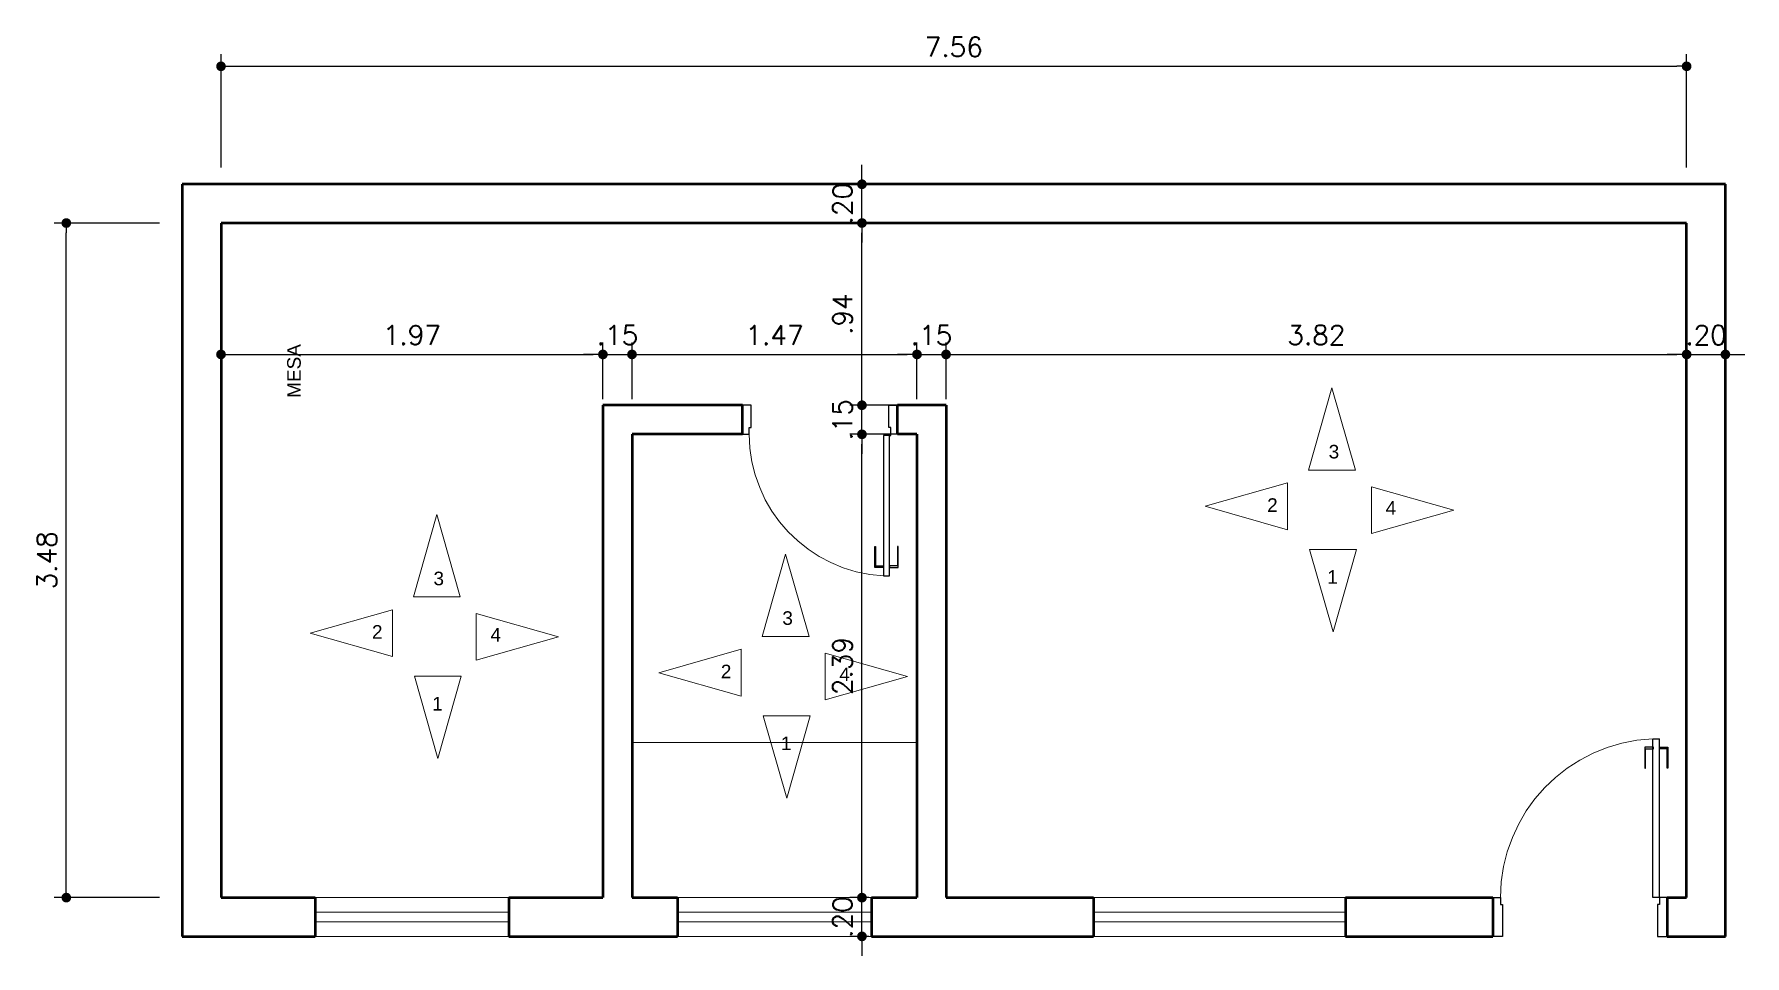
# Model space of a CAD drawing. Header units: millimetres. Extents: x -4763 to 645, y -25 to 217.
# Drawn here: x 25.92 to 34.74, y 26.42 to 31.17 of the extents above; entities that cross this region are included whole.
import ezdxf

# ---------------------------------------------------------------- set-up
doc = ezdxf.new("R2010")
doc.units = ezdxf.units.MM
doc.header["$LTSCALE"] = 0.5
doc.header["$PDMODE"] = 3
doc.linetypes.add('HIDDEN', pattern=[0.375, 0.25, -0.125])
doc.linetypes.add('HIDDEN2', pattern=[4.7625, 3.175, -1.5875])
for name, color, linetype, lineweight in [('A-TRACEJADO', 251, 'HIDDEN2', 18), ('Alvenaria-alta', 5, 'Continuous', 50), ('Alvenaria-baixa', 3, 'Continuous', 20), ('ARQ cota externa', 1, 'Continuous', 15), ('ARQ Esquadria 2', 2, 'Continuous', 20), ('ARQ Mobiliario', 34, 'Continuous', 13), ('Linha-projeção', 8, 'HIDDEN', 15), ('TEXTO 01', 1, 'Continuous', 18)]:
    doc.layers.add(name, color=color, linetype=linetype, lineweight=lineweight)
doc.layers.add('DETALHE', color=2, linetype='Continuous')
doc.layers.add('PORTAS', color=2, linetype='Continuous')
doc.styles.add('arial 7', font='arial.ttf', dxfattribs={"height": 0.07})
doc.styles.add('RS50', font='romans.shx', dxfattribs={"height": 0.1})
doc.dimstyles.new('Cota 50', dxfattribs={"dimscale": 0.05, "dimtxt": 0.1, "dimasz": 1, "dimexe": 1.25, "dimexo": 0.625, "dimgap": 1, "dimtad": 1, "dimzin": 4, "dimdsep": 46, "dimtxsty": 'RS50', "dimblk": 'DOT', "dimcen": 0.1, "dimclrd": 256, "dimclre": 256, "dimclrt": 256, "dimadec": 0, "dimazin": 0, "dimtfac": 1, "dimtix": 1, "dimtmove": 0, "dimatfit": 3, "dimldrblk": 'DOT', "dimfxl": 1.25, "dimarcsym": 0})

msp = doc.modelspace()

# ---------------------------------------------------------------- texts
at = {"layer": 'ARQ cota externa', "insert": (27.22048, 29.29421), "char_height": 0.07, "attachment_point": 1, "rotation": 90, "style": 'arial 7'}
msp.add_mtext_dynamic_manual_height_columns('MESA', width=0.4325758, gutter_width=0.35, heights=[0], dxfattribs=at)
at = {"layer": 'TEXTO 01', "char_height": 0.07, "attachment_point": 1, "style": 'arial 7'}
for s, insert in [('3', (32.59267, 29.05149)), ('2', (32.27542, 28.77593)), ('4', (32.88648, 28.7611)), ('3', (27.97506, 28.39737)), ('1', (32.58566, 28.40529)), ('3', (29.77457, 28.19312)), ('2', (27.65781, 28.12181)), ('4', (28.26886, 28.10698)), ('2', (29.45732, 27.91757)), ('4', (30.06837, 27.90273)), ('1', (27.96804, 27.75117)), ('1', (29.76755, 27.54692))]:
    msp.add_mtext_dynamic_manual_height_columns(s, width=0.1864816, gutter_width=0.35, heights=[0], dxfattribs=dict(at, insert=insert))

# ---------------------------------------------------------------- blocks, each defined once
blk = doc.blocks.new('_Dot')
at = {"color": 0, "linetype": 'ByBlock', "lineweight": -2}
blk.add_line((-0.5, 0), (-1, 0), dxfattribs=at)
at = {"color": 0, "linetype": 'ByBlock', "const_width": 0.5}
blk.add_lwpolyline([(-0.25, 0, 1), (0.25, 0, 1)], format="xyb", close=True, dxfattribs=at)
blk = doc.blocks.new('*D187')
at = {"layer": 'ARQ cota externa', "lineweight": -2, "transparency": 16777216}
for p, q in [((26.5624, 30.1959), (26.0187, 30.1959)), ((26.0812, 26.7659), (26.0812, 30.1459)), ((26.5624, 26.7159), (26.0187, 26.7159))]:
    blk.add_line(p, q, dxfattribs=at)
at = {"layer": 'DEFPOINTS', "color": 0, "transparency": 16777216}
for p in [(26.0812, 30.1959), (26.5937, 30.1959), (26.5937, 26.7159)]:
    blk.add_point(p, dxfattribs=at)
at = {"layer": 'ARQ cota externa', "lineweight": -2, "transparency": 16777216, "xscale": 0.05, "yscale": 0.05, "zscale": 0.05}
for p, rotation in [((26.0812, 30.1959), 90), ((26.0812, 26.7159), 270)]:
    blk.add_blockref('_Dot', p, dxfattribs=dict(at, rotation=rotation))
at = {"layer": 'ARQ cota externa', "transparency": 16777216, "insert": (25.9812, 28.4559), "char_height": 0.1, "attachment_point": 5, "rotation": 90, "style": 'RS50'}
blk.add_mtext('3.48', dxfattribs=at)
blk = doc.blocks.new('*D188')
at = {"layer": 'ARQ cota externa', "lineweight": -2, "transparency": 16777216}
for p, q in [((26.8791, 30.4827), (26.8791, 31.0668)), ((34.4391, 30.4827), (34.4391, 31.0668)), ((26.9291, 31.0043), (34.3891, 31.0043))]:
    blk.add_line(p, q, dxfattribs=at)
at = {"layer": 'DEFPOINTS', "color": 0, "transparency": 16777216}
for p in [(34.4391, 31.0043), (26.8791, 30.4514), (34.4391, 30.4514)]:
    blk.add_point(p, dxfattribs=at)
at = {"layer": 'ARQ cota externa', "lineweight": -2, "transparency": 16777216, "xscale": 0.05, "yscale": 0.05, "zscale": 0.05, "rotation": 180}
blk.add_blockref('_Dot', (26.8791, 31.0043), dxfattribs=at)
at = {"layer": 'ARQ cota externa', "lineweight": -2, "transparency": 16777216, "xscale": 0.05, "yscale": 0.05, "zscale": 0.05}
blk.add_blockref('_Dot', (34.4391, 31.0043), dxfattribs=at)
at = {"layer": 'ARQ cota externa', "transparency": 16777216, "insert": (30.6591, 31.1043), "char_height": 0.1, "attachment_point": 5, "style": 'RS50'}
blk.add_mtext('7.56', dxfattribs=at)
blk = doc.blocks.new('*D192')
at = {"layer": 'ARQ cota externa', "lineweight": -2, "transparency": 16777216}
for p, q in [((26.8791, 29.3941), (26.8791, 29.5804)), ((28.8491, 29.2871), (28.8491, 29.5804)), ((26.9291, 29.5179), (28.7991, 29.5179))]:
    blk.add_line(p, q, dxfattribs=at)
at = {"layer": 'DEFPOINTS', "color": 0, "transparency": 16777216}
for p in [(28.8491, 29.5179), (26.8791, 29.3629), (28.8491, 29.2559)]:
    blk.add_point(p, dxfattribs=at)
at = {"layer": 'ARQ cota externa', "lineweight": -2, "transparency": 16777216, "xscale": 0.05, "yscale": 0.05, "zscale": 0.05, "rotation": 180}
blk.add_blockref('_Dot', (26.8791, 29.5179), dxfattribs=at)
at = {"layer": 'ARQ cota externa', "lineweight": -2, "transparency": 16777216, "xscale": 0.05, "yscale": 0.05, "zscale": 0.05}
blk.add_blockref('_Dot', (28.8491, 29.5179), dxfattribs=at)
at = {"layer": 'ARQ cota externa', "transparency": 16777216, "insert": (27.8641, 29.6179), "char_height": 0.1, "attachment_point": 5, "style": 'RS50'}
blk.add_mtext('1.97', dxfattribs=at)
blk = doc.blocks.new('*D193')
at = {"layer": 'ARQ cota externa', "lineweight": -2, "transparency": 16777216}
for p, q in [((28.8491, 29.2871), (28.8491, 29.5804)), ((28.9991, 29.2871), (28.9991, 29.5804)), ((28.7991, 29.5179), (28.7491, 29.5179)), ((28.8491, 29.5179), (28.9991, 29.5179)), ((29.0491, 29.5179), (29.0991, 29.5179))]:
    blk.add_line(p, q, dxfattribs=at)
at = {"layer": 'DEFPOINTS', "color": 0, "transparency": 16777216}
for p in [(28.9991, 29.5179), (28.8491, 29.2559), (28.9991, 29.2559)]:
    blk.add_point(p, dxfattribs=at)
at = {"layer": 'ARQ cota externa', "lineweight": -2, "transparency": 16777216, "xscale": 0.05, "yscale": 0.05, "zscale": 0.05}
blk.add_blockref('_Dot', (28.8491, 29.5179), dxfattribs=at)
at = {"layer": 'ARQ cota externa', "lineweight": -2, "transparency": 16777216, "xscale": 0.05, "yscale": 0.05, "zscale": 0.05, "rotation": 180}
blk.add_blockref('_Dot', (28.9991, 29.5179), dxfattribs=at)
at = {"layer": 'ARQ cota externa', "transparency": 16777216, "insert": (28.9241, 29.6179), "char_height": 0.1, "attachment_point": 5, "style": 'RS50'}
blk.add_mtext('.15', dxfattribs=at)
blk = doc.blocks.new('*D189')
at = {"layer": 'ARQ cota externa', "lineweight": -2, "transparency": 16777216}
for p, q in [((28.9991, 29.2871), (28.9991, 29.5804)), ((30.4691, 29.2871), (30.4691, 29.5804)), ((29.0491, 29.5179), (30.4191, 29.5179))]:
    blk.add_line(p, q, dxfattribs=at)
at = {"layer": 'DEFPOINTS', "color": 0, "transparency": 16777216}
for p in [(30.4691, 29.5179), (28.9991, 29.2559), (30.4691, 29.2559)]:
    blk.add_point(p, dxfattribs=at)
at = {"layer": 'ARQ cota externa', "lineweight": -2, "transparency": 16777216, "xscale": 0.05, "yscale": 0.05, "zscale": 0.05, "rotation": 180}
blk.add_blockref('_Dot', (28.9991, 29.5179), dxfattribs=at)
at = {"layer": 'ARQ cota externa', "lineweight": -2, "transparency": 16777216, "xscale": 0.05, "yscale": 0.05, "zscale": 0.05}
blk.add_blockref('_Dot', (30.4691, 29.5179), dxfattribs=at)
at = {"layer": 'ARQ cota externa', "transparency": 16777216, "insert": (29.7341, 29.6179), "char_height": 0.1, "attachment_point": 5, "style": 'RS50'}
blk.add_mtext('1.47', dxfattribs=at)
blk = doc.blocks.new('*D194')
at = {"layer": 'ARQ cota externa', "lineweight": -2, "transparency": 16777216}
for p, q in [((30.4691, 29.2871), (30.4691, 29.5804)), ((30.6191, 29.2871), (30.6191, 29.5804)), ((30.4191, 29.5179), (30.3691, 29.5179)), ((30.4691, 29.5179), (30.6191, 29.5179)), ((30.6691, 29.5179), (30.7191, 29.5179))]:
    blk.add_line(p, q, dxfattribs=at)
at = {"layer": 'DEFPOINTS', "color": 0, "transparency": 16777216}
for p in [(30.6191, 29.5179), (30.4691, 29.2559), (30.6191, 29.2559)]:
    blk.add_point(p, dxfattribs=at)
at = {"layer": 'ARQ cota externa', "lineweight": -2, "transparency": 16777216, "xscale": 0.05, "yscale": 0.05, "zscale": 0.05}
blk.add_blockref('_Dot', (30.4691, 29.5179), dxfattribs=at)
at = {"layer": 'ARQ cota externa', "lineweight": -2, "transparency": 16777216, "xscale": 0.05, "yscale": 0.05, "zscale": 0.05, "rotation": 180}
blk.add_blockref('_Dot', (30.6191, 29.5179), dxfattribs=at)
at = {"layer": 'ARQ cota externa', "transparency": 16777216, "insert": (30.5441, 29.6179), "char_height": 0.1, "attachment_point": 5, "style": 'RS50'}
blk.add_mtext('.15', dxfattribs=at)
blk = doc.blocks.new('*D190')
at = {"layer": 'ARQ cota externa', "lineweight": -2, "transparency": 16777216}
for p, q in [((30.6191, 29.2871), (30.6191, 29.5804)), ((34.4391, 29.2871), (34.4391, 29.5804)), ((30.6691, 29.5179), (34.3891, 29.5179))]:
    blk.add_line(p, q, dxfattribs=at)
at = {"layer": 'DEFPOINTS', "color": 0, "transparency": 16777216}
for p in [(34.4391, 29.5179), (30.6191, 29.2559), (34.4391, 29.2559)]:
    blk.add_point(p, dxfattribs=at)
at = {"layer": 'ARQ cota externa', "lineweight": -2, "transparency": 16777216, "xscale": 0.05, "yscale": 0.05, "zscale": 0.05, "rotation": 180}
blk.add_blockref('_Dot', (30.6191, 29.5179), dxfattribs=at)
at = {"layer": 'ARQ cota externa', "lineweight": -2, "transparency": 16777216, "xscale": 0.05, "yscale": 0.05, "zscale": 0.05}
blk.add_blockref('_Dot', (34.4391, 29.5179), dxfattribs=at)
at = {"layer": 'ARQ cota externa', "transparency": 16777216, "insert": (32.5291, 29.6179), "char_height": 0.1, "attachment_point": 5, "style": 'RS50'}
blk.add_mtext('3.82', dxfattribs=at)
blk = doc.blocks.new('*D191')
at = {"layer": 'ARQ cota externa', "lineweight": -2, "transparency": 16777216}
for p, q in [((34.4391, 29.2871), (34.4391, 29.5804)), ((34.6391, 29.5491), (34.6391, 29.5804)), ((34.3891, 29.5179), (34.3391, 29.5179)), ((34.4391, 29.5179), (34.6391, 29.5179)), ((34.6891, 29.5179), (34.7391, 29.5179))]:
    blk.add_line(p, q, dxfattribs=at)
at = {"layer": 'DEFPOINTS', "color": 0, "transparency": 16777216}
for p in [(34.6391, 29.5179), (34.6391, 29.5179), (34.4391, 29.2559)]:
    blk.add_point(p, dxfattribs=at)
at = {"layer": 'ARQ cota externa', "lineweight": -2, "transparency": 16777216, "xscale": 0.05, "yscale": 0.05, "zscale": 0.05}
blk.add_blockref('_Dot', (34.4391, 29.5179), dxfattribs=at)
at = {"layer": 'ARQ cota externa', "lineweight": -2, "transparency": 16777216, "xscale": 0.05, "yscale": 0.05, "zscale": 0.05, "rotation": 180}
blk.add_blockref('_Dot', (34.6391, 29.5179), dxfattribs=at)
at = {"layer": 'ARQ cota externa', "transparency": 16777216, "insert": (34.5391, 29.6179), "char_height": 0.1, "attachment_point": 5, "style": 'RS50'}
blk.add_mtext('.20', dxfattribs=at)
blk = doc.blocks.new('*D182')
at = {"layer": 'ARQ cota externa', "lineweight": -2, "transparency": 16777216}
for p, q in [((30.1852, 26.7659), (30.1852, 26.8159)), ((30.2208, 26.7159), (30.1227, 26.7159)), ((30.1852, 26.5159), (30.1852, 26.7159)), ((30.2208, 26.5159), (30.1227, 26.5159)), ((30.1852, 26.4659), (30.1852, 26.4159))]:
    blk.add_line(p, q, dxfattribs=at)
at = {"layer": 'DEFPOINTS', "color": 0, "transparency": 16777216}
for p in [(30.1852, 26.7159), (30.252, 26.7159), (30.252, 26.5159)]:
    blk.add_point(p, dxfattribs=at)
at = {"layer": 'ARQ cota externa', "lineweight": -2, "transparency": 16777216, "xscale": 0.05, "yscale": 0.05, "zscale": 0.05}
for p, rotation in [((30.1852, 26.7159), 270), ((30.1852, 26.5159), 90)]:
    blk.add_blockref('_Dot', p, dxfattribs=dict(at, rotation=rotation))
at = {"layer": 'ARQ cota externa', "transparency": 16777216, "insert": (30.0852, 26.6159), "char_height": 0.1, "attachment_point": 5, "rotation": 90, "style": 'RS50'}
blk.add_mtext('.20', dxfattribs=at)
blk = doc.blocks.new('*D183')
at = {"layer": 'ARQ cota externa', "lineweight": -2, "transparency": 16777216}
for p, q in [((30.4379, 29.1059), (30.1227, 29.1059)), ((30.1852, 26.7659), (30.1852, 29.0559)), ((30.2208, 26.7159), (30.1227, 26.7159))]:
    blk.add_line(p, q, dxfattribs=at)
at = {"layer": 'DEFPOINTS', "color": 0, "transparency": 16777216}
for p in [(30.1852, 29.1059), (30.4691, 29.1059), (30.252, 26.7159)]:
    blk.add_point(p, dxfattribs=at)
at = {"layer": 'ARQ cota externa', "lineweight": -2, "transparency": 16777216, "xscale": 0.05, "yscale": 0.05, "zscale": 0.05}
for p, rotation in [((30.1852, 29.1059), 90), ((30.1852, 26.7159), 270)]:
    blk.add_blockref('_Dot', p, dxfattribs=dict(at, rotation=rotation))
at = {"layer": 'ARQ cota externa', "transparency": 16777216, "insert": (30.0852, 27.9109), "char_height": 0.1, "attachment_point": 5, "rotation": 90, "style": 'RS50'}
blk.add_mtext('2.39', dxfattribs=at)
blk = doc.blocks.new('*D184')
at = {"layer": 'ARQ cota externa', "lineweight": -2, "transparency": 16777216}
for p, q in [((30.1852, 29.3059), (30.1852, 29.3559)), ((30.4379, 29.2559), (30.1227, 29.2559)), ((30.1852, 29.1059), (30.1852, 29.2559)), ((30.4379, 29.1059), (30.1227, 29.1059)), ((30.1852, 29.0559), (30.1852, 29.0059))]:
    blk.add_line(p, q, dxfattribs=at)
at = {"layer": 'DEFPOINTS', "color": 0, "transparency": 16777216}
for p in [(30.1852, 29.2559), (30.4691, 29.2559), (30.4691, 29.1059)]:
    blk.add_point(p, dxfattribs=at)
at = {"layer": 'ARQ cota externa', "lineweight": -2, "transparency": 16777216, "xscale": 0.05, "yscale": 0.05, "zscale": 0.05}
for p, rotation in [((30.1852, 29.2559), 270), ((30.1852, 29.1059), 90)]:
    blk.add_blockref('_Dot', p, dxfattribs=dict(at, rotation=rotation))
at = {"layer": 'ARQ cota externa', "transparency": 16777216, "insert": (30.0852, 29.1809), "char_height": 0.1, "attachment_point": 5, "rotation": 90, "style": 'RS50'}
blk.add_mtext('.15', dxfattribs=at)
blk = doc.blocks.new('*D185')
at = {"layer": 'ARQ cota externa', "lineweight": -2, "transparency": 16777216}
for p, q in [((30.154, 30.1959), (30.1227, 30.1959)), ((30.1852, 29.3059), (30.1852, 30.1459)), ((30.4379, 29.2559), (30.1227, 29.2559))]:
    blk.add_line(p, q, dxfattribs=at)
at = {"layer": 'DEFPOINTS', "color": 0, "transparency": 16777216}
for p in [(30.1852, 30.1959), (30.1852, 30.1959), (30.4691, 29.2559)]:
    blk.add_point(p, dxfattribs=at)
at = {"layer": 'ARQ cota externa', "lineweight": -2, "transparency": 16777216, "xscale": 0.05, "yscale": 0.05, "zscale": 0.05}
for p, rotation in [((30.1852, 30.1959), 90), ((30.1852, 29.2559), 270)]:
    blk.add_blockref('_Dot', p, dxfattribs=dict(at, rotation=rotation))
at = {"layer": 'ARQ cota externa', "transparency": 16777216, "insert": (30.0852, 29.7259), "char_height": 0.1, "attachment_point": 5, "rotation": 90, "style": 'RS50'}
blk.add_mtext('.94', dxfattribs=at)
blk = doc.blocks.new('*D186')
at = {"layer": 'ARQ cota externa', "lineweight": -2, "transparency": 16777216}
for p, q in [((30.1852, 30.4459), (30.1852, 30.4959)), ((30.154, 30.3959), (30.1227, 30.3959)), ((30.1852, 30.1959), (30.1852, 30.3959)), ((30.154, 30.1959), (30.1227, 30.1959)), ((30.1852, 30.1459), (30.1852, 30.0959))]:
    blk.add_line(p, q, dxfattribs=at)
at = {"layer": 'DEFPOINTS', "color": 0, "transparency": 16777216}
for p in [(30.1852, 30.3959), (30.1852, 30.3959), (30.1852, 30.1959)]:
    blk.add_point(p, dxfattribs=at)
at = {"layer": 'ARQ cota externa', "lineweight": -2, "transparency": 16777216, "xscale": 0.05, "yscale": 0.05, "zscale": 0.05}
for p, rotation in [((30.1852, 30.3959), 270), ((30.1852, 30.1959), 90)]:
    blk.add_blockref('_Dot', p, dxfattribs=dict(at, rotation=rotation))
at = {"layer": 'ARQ cota externa', "transparency": 16777216, "insert": (30.0852, 30.2959), "char_height": 0.1, "attachment_point": 5, "rotation": 90, "style": 'RS50'}
blk.add_mtext('.20', dxfattribs=at)
blk = doc.blocks.new('P70')
at = {"layer": 'A-TRACEJADO'}
blk.add_arc((-0.149, -0.0328), 0.7322, 183.0662, 269.9559, dxfattribs=at)
at = {"layer": 'DETALHE', "color": 1}
for points in [[(-0.8365, -0.0415), (-0.8365, 0.0027), (-0.7284, 0.0027), (-0.7284, -0.0006), (-0.8285, -0.0006), (-0.8285, -0.0415)], [(-0.8365, -0.0724), (-0.8365, -0.1166), (-0.7284, -0.1166), (-0.7284, -0.1133), (-0.8285, -0.1133), (-0.8285, -0.0724)]]:
    blk.add_lwpolyline(points, close=True, dxfattribs=at)
at = {"layer": 'DETALHE', "color": 2}
for points in [[(-0.15, 0), (-0.15, -0.035), (-0.115, -0.035), (-0.115, -0.045), (0, -0.045), (0, 0)], [(-0.15, -0.8), (-0.15, -0.765), (-0.115, -0.765), (-0.115, -0.755), (0, -0.755), (0, -0.8)]]:
    blk.add_lwpolyline(points, close=True, dxfattribs=at)
blk.add_lwpolyline([(-0.8802, -0.0719), (-0.8802, -0.0411), (-0.1558, -0.0411), (-0.1558, -0.0719), (-0.8802, -0.0719)], dxfattribs=at)
blk.add_circle((-0.1531, -0.0379), 0.00326, dxfattribs=at)

# ---------------------------------------------------------------- dimensions: what is measured, and where the dimension line sits
at = {"layer": 'ARQ cota externa'}
for base, p1, p2, picture, middle in [((34.43915, 31.00431), (26.87915, 30.45141), (34.43915, 30.45141), '*D188', (30.65915, 31.10431)), ((28.84915, 29.51787), (26.87915, 29.36286), (28.84915, 29.25588), '*D192', (27.86415, 29.61787))]:
    dim = msp.add_linear_dim(base=base, p1=p1, p2=p2, dimstyle='Cota 50', dxfattribs=at)
    dim.commit()
    dim.dimension.update_dxf_attribs({"geometry": picture, "text_midpoint": middle})
for base, p1, p2, picture, middle in [((30.18522, 30.39588), (30.18522, 30.19588), (30.18522, 30.39588), '*D186', (30.08522, 30.29588)), ((30.18522, 30.19588), (30.46915, 29.25588), (30.18522, 30.19588), '*D185', (30.08522, 29.72588)), ((30.18522, 29.25588), (30.46915, 29.10588), (30.46915, 29.25588), '*D184', (30.08522, 29.18088)), ((30.18522, 29.10588), (30.252, 26.71588), (30.46915, 29.10588), '*D183', (30.08522, 27.91088))]:
    dim = msp.add_linear_dim(base=base, p1=p1, p2=p2, angle=90, dimstyle='Cota 50', override={"dimtmove": 1}, dxfattribs=at)
    dim.commit()
    dim.dimension.update_dxf_attribs({"geometry": picture, "text_midpoint": middle})
for base, p1, p2, picture, middle in [((26.08117, 30.19588), (26.59367, 26.71588), (26.59367, 30.19588), '*D187', (25.98117, 28.45588)), ((30.18522, 26.71588), (30.252, 26.51588), (30.252, 26.71588), '*D182', (30.08522, 26.61588))]:
    dim = msp.add_linear_dim(base=base, p1=p1, p2=p2, angle=90, dimstyle='Cota 50', dxfattribs=at)
    dim.commit()
    dim.dimension.update_dxf_attribs({"geometry": picture, "text_midpoint": middle})
for base, p1, p2, picture, middle in [((28.99915, 29.51787), (28.84915, 29.25588), (28.99915, 29.25588), '*D193', (28.92415, 29.61787)), ((30.46915, 29.51787), (28.99915, 29.25588), (30.46915, 29.25588), '*D189', (29.73415, 29.61787)), ((30.61915, 29.51787), (30.46915, 29.25588), (30.61915, 29.25588), '*D194', (30.54415, 29.61787)), ((34.43915, 29.51787), (30.61915, 29.25588), (34.43915, 29.25588), '*D190', (32.52915, 29.61787)), ((34.63915, 29.51787), (34.43915, 29.25588), (34.63915, 29.51787), '*D191', (34.53915, 29.61787))]:
    dim = msp.add_linear_dim(base=base, p1=p1, p2=p2, dimstyle='Cota 50', override={"dimtmove": 1}, dxfattribs=at)
    dim.commit()
    dim.dimension.update_dxf_attribs({"geometry": picture, "text_midpoint": middle})

# ---------------------------------------------------------------- linework, layer by layer
at = {"layer": 'Alvenaria-alta'}
for p, q in [((34.63915, 30.39588), (26.67915, 30.39588)), ((26.67915, 30.39588), (26.67915, 26.51588)), ((34.63915, 26.51588), (34.63915, 30.39588)), ((34.43915, 30.19588), (26.87915, 30.19588)), ((26.87915, 30.19588), (26.87915, 26.71588)), ((34.43915, 26.71588), (34.43915, 30.19588)), ((29.56915, 29.25588), (28.84915, 29.25588)), ((28.84915, 29.25588), (28.84915, 26.71588)), ((29.56915, 29.10588), (29.56915, 29.25588)), ((30.61915, 29.25588), (30.36915, 29.25588)), ((30.36915, 29.10588), (30.36915, 29.25588)), ((30.61915, 29.25588), (30.61915, 26.71588)), ((29.56915, 29.10588), (28.99915, 29.10588)), ((28.99915, 29.10588), (28.99915, 26.71588)), ((30.46915, 29.10588), (30.36915, 29.10588)), ((30.46915, 29.10588), (30.46915, 26.71588)), ((26.87915, 26.71588), (27.36415, 26.71588)), ((27.36415, 26.71588), (27.36415, 26.51588)), ((28.36415, 26.71588), (28.84915, 26.71588)), ((28.36415, 26.71588), (28.36415, 26.51588)), ((28.99915, 26.71588), (29.23415, 26.71588)), ((29.23415, 26.71588), (29.23415, 26.51588)), ((30.23415, 26.71588), (30.46915, 26.71588)), ((30.23415, 26.71588), (30.23415, 26.51588)), ((30.61915, 26.71588), (31.37915, 26.71588)), ((31.37915, 26.71588), (31.37915, 26.51588)), ((32.67915, 26.71588), (33.43915, 26.71588)), ((32.67915, 26.71588), (32.67915, 26.51588)), ((33.43915, 26.71588), (33.43915, 26.51588)), ((34.33915, 26.71588), (34.43915, 26.71588)), ((34.33915, 26.71588), (34.33915, 26.51588)), ((26.67915, 26.51588), (27.36415, 26.51588)), ((28.36415, 26.51588), (29.23415, 26.51588)), ((30.23415, 26.51588), (31.37915, 26.51588)), ((32.67915, 26.51588), (33.43915, 26.51588)), ((34.33915, 26.51588), (34.63915, 26.51588))]:
    msp.add_line(p, q, dxfattribs=at)
at = {"layer": 'ARQ Esquadria 2'}
for p, q in [((27.36415, 26.71588), (28.36415, 26.71588)), ((29.23415, 26.71588), (30.23415, 26.71588)), ((31.37915, 26.71588), (32.67915, 26.71588)), ((27.36415, 26.64088), (28.36415, 26.64088)), ((27.36415, 26.59088), (28.36415, 26.59088)), ((29.23415, 26.64088), (30.23415, 26.64088)), ((29.23415, 26.59088), (30.23415, 26.59088)), ((31.37915, 26.64088), (32.67915, 26.64088)), ((31.37915, 26.59088), (32.67915, 26.59088)), ((27.36415, 26.51588), (28.36415, 26.51588)), ((29.23415, 26.51588), (30.23415, 26.51588)), ((31.37915, 26.51588), (32.67915, 26.51588))]:
    msp.add_line(p, q, dxfattribs=at)
at = {"layer": 'ARQ Mobiliario'}
msp.add_line((28.99915, 27.51588), (30.46915, 27.51588), dxfattribs=at)
at = {"layer": 'DETALHE', "color": 1}
for points in [[(34.26782, 27.49221), (34.22364, 27.49221), (34.22364, 27.38411), (34.22694, 27.38411), (34.22694, 27.48422), (34.26782, 27.48422)], [(34.29872, 27.49221), (34.34289, 27.49221), (34.34289, 27.38411), (34.3396, 27.38411), (34.3396, 27.48422), (34.29872, 27.48422)]]:
    msp.add_lwpolyline(points, close=True, dxfattribs=at)
at = {"layer": 'Linha-projeção', "linetype": 'HIDDEN2'}
msp.add_arc((34.29915, 26.71588), 0.82, 92.444068, 180, dxfattribs=at)
at = {"layer": 'PORTAS'}
for p, q in [((34.26415, 26.71588), (34.26415, 27.53588)), ((34.26415, 27.53588), (34.29915, 27.53588)), ((34.29915, 26.71588), (34.29915, 27.53588)), ((33.43915, 26.71588), (33.47915, 26.71588)), ((33.47915, 26.71588), (33.47915, 26.68088)), ((33.47915, 26.68088), (33.48915, 26.68088)), ((33.48915, 26.68088), (33.48915, 26.51588)), ((34.33915, 26.71588), (34.26415, 26.71588)), ((34.29915, 26.68088), (34.28915, 26.68088)), ((34.28915, 26.68088), (34.28915, 26.51588)), ((34.33915, 26.71588), (34.29915, 26.71588)), ((34.29915, 26.71588), (34.29915, 26.68088)), ((33.48915, 26.51588), (33.43915, 26.51588)), ((34.28915, 26.51588), (34.33915, 26.51588))]:
    msp.add_line(p, q, dxfattribs=at)
at = {"layer": 'TEXTO 01'}
for p, q in [((32.60963, 29.34611), (32.4889, 28.92124)), ((32.73036, 28.92124), (32.60963, 29.34611)), ((32.38094, 28.85529), (31.95607, 28.73456)), ((33.23768, 28.71511), (32.8128, 28.83584)), ((27.99202, 28.69199), (27.87129, 28.26712)), ((28.11275, 28.26712), (27.99202, 28.69199)), ((31.95607, 28.73456), (32.38094, 28.61384)), ((32.8128, 28.59438), (33.23768, 28.71511)), ((32.49436, 28.5125), (32.61509, 28.08763)), ((32.61509, 28.08763), (32.73582, 28.5125)), ((29.79152, 28.48775), (29.6708, 28.06288)), ((29.91225, 28.06288), (29.79152, 28.48775)), ((27.76332, 28.20117), (27.33845, 28.08044)), ((28.62006, 28.06099), (28.19519, 28.18172)), ((27.33845, 28.08044), (27.76332, 27.95971)), ((28.19519, 27.94026), (28.62006, 28.06099)), ((29.56283, 27.99693), (29.13796, 27.8762)), ((30.41957, 27.85675), (29.9947, 27.97748)), ((27.87675, 27.85838), (27.99748, 27.43351)), ((27.99748, 27.43351), (28.11821, 27.85838)), ((29.13796, 27.8762), (29.56283, 27.75547)), ((29.9947, 27.73602), (30.41957, 27.85675)), ((29.67626, 27.65414), (29.79699, 27.22926)), ((29.79699, 27.22926), (29.91772, 27.65414))]:
    msp.add_line(p, q, dxfattribs=at)
for points in [[(32.38094, 28.85529), (32.38094, 28.61384)], [(32.73036, 28.92124), (32.4889, 28.92124)], [(32.8128, 28.59438), (32.8128, 28.83584)], [(32.49436, 28.5125), (32.73582, 28.5125)], [(28.11275, 28.26712), (27.87129, 28.26712)], [(27.76332, 28.20117), (27.76332, 27.95971)], [(28.19519, 27.94026), (28.19519, 28.18172)], [(29.91225, 28.06288), (29.6708, 28.06288)], [(29.56283, 27.99693), (29.56283, 27.75547)], [(29.9947, 27.73602), (29.9947, 27.97748)], [(27.87675, 27.85838), (28.11821, 27.85838)], [(29.67626, 27.65414), (29.91772, 27.65414)]]:
    msp.add_lwpolyline(points, dxfattribs=at)

# ---------------------------------------------------------------- block references
at = {"layer": 'Alvenaria-baixa', "xscale": -1, "rotation": 270}
msp.add_blockref('P70', (30.36915, 29.25588), dxfattribs=at)

msp.set_redraw_order([(e.dxf.handle, doc.entitydb.next_handle()) for e in msp.query("TEXT MTEXT ATTDEF DIMENSION ARC_DIMENSION")])  # texts and dimensions are drawn at this point

doc.saveas('drawing.dxf')
